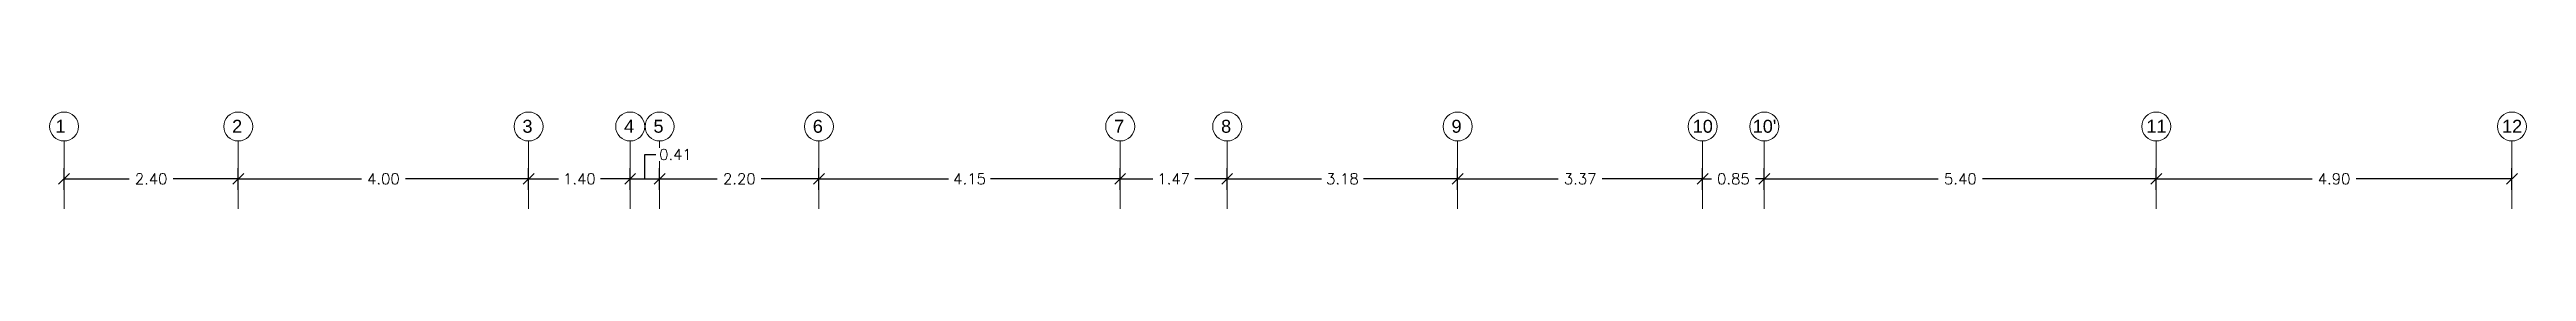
# Model space of a CAD drawing. Header units: metres. Extents: x -44 to 358, y -246 to 48.
# Drawn here: x 68.28 to 102.41, y -92.01 to -90.67 of the extents above; entities that cross this region are included whole.
import ezdxf

# ---------------------------------------------------------------- set-up
doc = ezdxf.new("R2010")
doc.units = ezdxf.units.M
doc.header["$LTSCALE"] = 0.3
doc.header["$PDMODE"] = 3
doc.linetypes.add('Grid Line 1_2_', pattern=[22.225, 12.7, -3.175, 3.175, -3.175])
doc.layers.add('0-S-GRID', color=1, linetype='Continuous', lineweight=9)
doc.layers.add('0-S-GRID-IDEN', color=1, linetype='Continuous', lineweight=9)
doc.layers.add('DIMTEXTO', color=4, linetype='Continuous')
doc.styles.add('Arial_2', font='arial.ttf', dxfattribs={"height": 0.2})
doc.styles.add('SMPLEX', font='simplex.shx')
doc.dimstyles.new('DIM-75', dxfattribs={"dimscale": 0.75, "dimtxt": 0.2, "dimasz": 0.2, "dimexe": 0.2, "dimexo": 0.2, "dimgap": 0.1, "dimtad": 0, "dimtih": 1, "dimtoh": 1, "dimzin": 0, "dimdsep": 46, "dimtxsty": 'SMPLEX', "dimblk1": 'OBLIQUE', "dimblk2": 'OBLIQUE', "dimsah": 1, "dimcen": 0.2, "dimclrd": 4, "dimclre": 4, "dimclrt": 4, "dimadec": 0, "dimazin": 0, "dimtfac": 1, "dimtmove": 0, "dimatfit": 3, "dimldrblk": 'OBLIQUE', "dimfxl": 0.2, "dimfxlon": 1, "dimtfill": 1, "dimtolj": 1, "dimtzin": 0, "dimarcsym": 0})

msp = doc.modelspace()

# ---------------------------------------------------------------- texts
at = {"layer": 'DIMTEXTO', "width": 0.168354375, "style": 'Arial_2'}
for s, insert, char_height, attachment_point in [('2', (70.9344662, -90.7740905), 0.1785937, 3), ('3', (74.9344662, -90.7740905), 0.1785937, 3), ('6', (78.9344662, -90.7740905), 0.1785937, 3), ('8', (84.5594662, -90.7740905), 0.1785937, 3), ('9', (87.7344662, -90.7740905), 0.1785937, 3), ('10', (91.0575268, -90.7740905), 0.17859375, 2), ("10'", (91.9075268, -90.7740905), 0.17859375, 2), ('12', (102.2075268, -90.7740905), 0.17859375, 2), ('1', (68.500475, -90.7740905), 0.1785937, 3), ('4', (76.3341387, -90.7740905), 0.1785937, 3), ('5', (76.7394662, -90.7740905), 0.1785937, 3), ('7', (83.0850662, -90.7740905), 0.1785937, 3), ('11', (97.3075268, -90.7740905), 0.17859375, 2)]:
    msp.add_mtext(s, dxfattribs=dict(at, insert=insert, char_height=char_height, attachment_point=attachment_point))

# ---------------------------------------------------------------- blocks, each defined once
blk = doc.blocks.new('_OBLIQUE')
at = {"color": 0, "linetype": 'ByBlock'}
blk.add_line((-0.5, -0.5), (0.5, 0.5), dxfattribs=at)
blk = doc.blocks.new('*D1203')
at = {"layer": 'DEFPOINTS', "color": 0, "transparency": 16777216}
for p in [(70.88, -91.59), (68.48, -92.006), (70.88, -92.006)]:
    blk.add_point(p, dxfattribs=at)
at = {"layer": 'DIMTEXTO', "color": 4, "lineweight": -2, "transparency": 16777216}
for p, q in [((68.48, -91.74), (68.48, -91.44)), ((70.88, -91.74), (70.88, -91.44)), ((68.48, -91.59), (69.377, -91.59)), ((70.88, -91.59), (69.984, -91.59))]:
    blk.add_line(p, q, dxfattribs=at)
at = {"layer": 'DIMTEXTO', "color": 4, "lineweight": -2, "transparency": 16777216, "xscale": 0.15, "yscale": 0.15, "zscale": 0.15, "rotation": 180}
blk.add_blockref('_OBLIQUE', (68.48, -91.59), dxfattribs=at)
at = {"layer": 'DIMTEXTO', "color": 4, "lineweight": -2, "transparency": 16777216, "xscale": 0.15, "yscale": 0.15, "zscale": 0.15}
blk.add_blockref('_OBLIQUE', (70.88, -91.59), dxfattribs=at)
at = {"layer": 'DIMTEXTO', "color": 4, "transparency": 16777216, "insert": (69.68, -91.59), "char_height": 0.15, "attachment_point": 5, "style": 'SMPLEX', "bg_fill": 3, "box_fill_scale": 1.1, "bg_fill_color": 256, "bg_fill_true_color": 13158600, "bg_fill_transparency": 0}
blk.add_mtext('\\A1;2.40', dxfattribs=at)
blk = doc.blocks.new('*D1204')
at = {"layer": 'DEFPOINTS', "color": 0, "ltscale": 0.05, "transparency": 16777216}
for p in [(74.88, -91.59), (70.88, -92.006), (74.88, -92.006)]:
    blk.add_point(p, dxfattribs=at)
at = {"layer": 'DIMTEXTO', "color": 4, "lineweight": -2, "ltscale": 0.05, "transparency": 16777216}
for p, q in [((70.88, -91.74), (70.88, -91.44)), ((74.88, -91.74), (74.88, -91.44)), ((70.88, -91.59), (72.577, -91.59)), ((74.88, -91.59), (73.184, -91.59))]:
    blk.add_line(p, q, dxfattribs=at)
at = {"layer": 'DIMTEXTO', "color": 4, "lineweight": -2, "ltscale": 0.05, "transparency": 16777216, "xscale": 0.15, "yscale": 0.15, "zscale": 0.15, "rotation": 180}
blk.add_blockref('_OBLIQUE', (70.88, -91.59), dxfattribs=at)
at = {"layer": 'DIMTEXTO', "color": 4, "lineweight": -2, "ltscale": 0.05, "transparency": 16777216, "xscale": 0.15, "yscale": 0.15, "zscale": 0.15}
blk.add_blockref('_OBLIQUE', (74.88, -91.59), dxfattribs=at)
at = {"layer": 'DIMTEXTO', "color": 4, "ltscale": 0.05, "transparency": 16777216, "insert": (72.88, -91.59), "char_height": 0.15, "attachment_point": 5, "style": 'SMPLEX', "bg_fill": 3, "box_fill_scale": 1.1, "bg_fill_color": 256, "bg_fill_true_color": 13158600, "bg_fill_transparency": 0}
blk.add_mtext('\\A1;4.00', dxfattribs=at)
blk = doc.blocks.new('*D1205')
at = {"layer": 'DEFPOINTS', "color": 0, "ltscale": 0.05, "transparency": 16777216}
for p in [(76.28, -91.59), (74.88, -92.006), (76.28, -92.006)]:
    blk.add_point(p, dxfattribs=at)
at = {"layer": 'DIMTEXTO', "color": 4, "lineweight": -2, "ltscale": 0.05, "transparency": 16777216}
for p, q in [((74.88, -91.74), (74.88, -91.44)), ((76.28, -91.74), (76.28, -91.44)), ((74.88, -91.59), (75.291, -91.59)), ((76.28, -91.59), (75.869, -91.59))]:
    blk.add_line(p, q, dxfattribs=at)
at = {"layer": 'DIMTEXTO', "color": 4, "lineweight": -2, "ltscale": 0.05, "transparency": 16777216, "xscale": 0.15, "yscale": 0.15, "zscale": 0.15, "rotation": 180}
blk.add_blockref('_OBLIQUE', (74.88, -91.59), dxfattribs=at)
at = {"layer": 'DIMTEXTO', "color": 4, "lineweight": -2, "ltscale": 0.05, "transparency": 16777216, "xscale": 0.15, "yscale": 0.15, "zscale": 0.15}
blk.add_blockref('_OBLIQUE', (76.28, -91.59), dxfattribs=at)
at = {"layer": 'DIMTEXTO', "color": 4, "ltscale": 0.05, "transparency": 16777216, "insert": (75.58, -91.59), "char_height": 0.15, "attachment_point": 5, "style": 'SMPLEX', "bg_fill": 3, "box_fill_scale": 1.1, "bg_fill_color": 256, "bg_fill_true_color": 13158600, "bg_fill_transparency": 0}
blk.add_mtext('\\A1;1.40', dxfattribs=at)
blk = doc.blocks.new('*D1206')
at = {"layer": 'DEFPOINTS', "color": 0, "ltscale": 0.05, "transparency": 16777216}
for p in [(76.685, -91.59), (76.28, -92.006), (76.685, -92.006)]:
    blk.add_point(p, dxfattribs=at)
at = {"layer": 'DIMTEXTO', "color": 4, "lineweight": -2, "ltscale": 0.05, "transparency": 16777216}
for p, q in [((76.28, -91.74), (76.28, -91.44)), ((76.483, -91.59), (76.483, -91.253)), ((76.483, -91.253), (76.633, -91.253)), ((76.685, -91.74), (76.685, -91.44)), ((76.28, -91.59), (76.685, -91.59))]:
    blk.add_line(p, q, dxfattribs=at)
at = {"layer": 'DIMTEXTO', "color": 4, "lineweight": -2, "ltscale": 0.05, "transparency": 16777216, "xscale": 0.15, "yscale": 0.15, "zscale": 0.15, "rotation": 180}
blk.add_blockref('_OBLIQUE', (76.28, -91.59), dxfattribs=at)
at = {"layer": 'DIMTEXTO', "color": 4, "lineweight": -2, "ltscale": 0.05, "transparency": 16777216, "xscale": 0.15, "yscale": 0.15, "zscale": 0.15}
blk.add_blockref('_OBLIQUE', (76.685, -91.59), dxfattribs=at)
at = {"layer": 'DIMTEXTO', "color": 4, "ltscale": 0.05, "transparency": 16777216, "insert": (76.904, -91.253), "char_height": 0.15, "attachment_point": 5, "style": 'SMPLEX', "bg_fill": 3, "box_fill_scale": 1.1, "bg_fill_color": 256, "bg_fill_true_color": 13158600, "bg_fill_transparency": 0}
blk.add_mtext('\\A1;0.41', dxfattribs=at)
blk = doc.blocks.new('*D1207')
at = {"layer": 'DEFPOINTS', "color": 0, "ltscale": 0.05, "transparency": 16777216}
for p in [(78.88, -91.59), (76.685, -92.006), (78.88, -92.006)]:
    blk.add_point(p, dxfattribs=at)
at = {"layer": 'DIMTEXTO', "color": 4, "lineweight": -2, "ltscale": 0.05, "transparency": 16777216}
for p, q in [((76.685, -91.74), (76.685, -91.44)), ((78.88, -91.74), (78.88, -91.44)), ((76.685, -91.59), (77.479, -91.59)), ((78.88, -91.59), (78.086, -91.59))]:
    blk.add_line(p, q, dxfattribs=at)
at = {"layer": 'DIMTEXTO', "color": 4, "lineweight": -2, "ltscale": 0.05, "transparency": 16777216, "xscale": 0.15, "yscale": 0.15, "zscale": 0.15, "rotation": 180}
blk.add_blockref('_OBLIQUE', (76.685, -91.59), dxfattribs=at)
at = {"layer": 'DIMTEXTO', "color": 4, "lineweight": -2, "ltscale": 0.05, "transparency": 16777216, "xscale": 0.15, "yscale": 0.15, "zscale": 0.15}
blk.add_blockref('_OBLIQUE', (78.88, -91.59), dxfattribs=at)
at = {"layer": 'DIMTEXTO', "color": 4, "ltscale": 0.05, "transparency": 16777216, "insert": (77.783, -91.59), "char_height": 0.15, "attachment_point": 5, "style": 'SMPLEX', "bg_fill": 3, "box_fill_scale": 1.1, "bg_fill_color": 256, "bg_fill_true_color": 13158600, "bg_fill_transparency": 0}
blk.add_mtext('\\A1;2.20', dxfattribs=at)
blk = doc.blocks.new('*D1208')
at = {"layer": 'DEFPOINTS', "color": 0, "ltscale": 0.05, "transparency": 16777216}
for p in [(83.031, -91.59), (78.88, -92.006), (83.031, -92.006)]:
    blk.add_point(p, dxfattribs=at)
at = {"layer": 'DIMTEXTO', "color": 4, "lineweight": -2, "ltscale": 0.05, "transparency": 16777216}
for p, q in [((78.88, -91.74), (78.88, -91.44)), ((83.031, -91.74), (83.031, -91.44)), ((78.88, -91.59), (80.666, -91.59)), ((83.031, -91.59), (81.245, -91.59))]:
    blk.add_line(p, q, dxfattribs=at)
at = {"layer": 'DIMTEXTO', "color": 4, "lineweight": -2, "ltscale": 0.05, "transparency": 16777216, "xscale": 0.15, "yscale": 0.15, "zscale": 0.15, "rotation": 180}
blk.add_blockref('_OBLIQUE', (78.88, -91.59), dxfattribs=at)
at = {"layer": 'DIMTEXTO', "color": 4, "lineweight": -2, "ltscale": 0.05, "transparency": 16777216, "xscale": 0.15, "yscale": 0.15, "zscale": 0.15}
blk.add_blockref('_OBLIQUE', (83.031, -91.59), dxfattribs=at)
at = {"layer": 'DIMTEXTO', "color": 4, "ltscale": 0.05, "transparency": 16777216, "insert": (80.956, -91.59), "char_height": 0.15, "attachment_point": 5, "style": 'SMPLEX', "bg_fill": 3, "box_fill_scale": 1.1, "bg_fill_color": 256, "bg_fill_true_color": 13158600, "bg_fill_transparency": 0}
blk.add_mtext('\\A1;4.15', dxfattribs=at)
blk = doc.blocks.new('*D1209')
at = {"layer": 'DEFPOINTS', "color": 0, "ltscale": 0.2, "transparency": 16777216}
for p in [(84.505, -91.59), (83.031, -92.006), (84.505, -92.006)]:
    blk.add_point(p, dxfattribs=at)
at = {"layer": 'DIMTEXTO', "color": 4, "lineweight": -2, "ltscale": 0.2, "transparency": 16777216}
for p, q in [((83.031, -91.74), (83.031, -91.44)), ((84.505, -91.74), (84.505, -91.44)), ((83.031, -91.59), (83.479, -91.59)), ((84.505, -91.59), (84.057, -91.59))]:
    blk.add_line(p, q, dxfattribs=at)
at = {"layer": 'DIMTEXTO', "color": 4, "lineweight": -2, "ltscale": 0.2, "transparency": 16777216, "xscale": 0.15, "yscale": 0.15, "zscale": 0.15, "rotation": 180}
blk.add_blockref('_OBLIQUE', (83.031, -91.59), dxfattribs=at)
at = {"layer": 'DIMTEXTO', "color": 4, "lineweight": -2, "ltscale": 0.2, "transparency": 16777216, "xscale": 0.15, "yscale": 0.15, "zscale": 0.15}
blk.add_blockref('_OBLIQUE', (84.505, -91.59), dxfattribs=at)
at = {"layer": 'DIMTEXTO', "color": 4, "ltscale": 0.2, "transparency": 16777216, "insert": (83.768, -91.59), "char_height": 0.15, "attachment_point": 5, "style": 'SMPLEX', "bg_fill": 3, "box_fill_scale": 1.1, "bg_fill_color": 256, "bg_fill_true_color": 13158600, "bg_fill_transparency": 0}
blk.add_mtext('\\A1;1.47', dxfattribs=at)
blk = doc.blocks.new('*D1210')
at = {"layer": 'DEFPOINTS', "color": 0, "ltscale": 0.2, "transparency": 16777216}
for p in [(87.68, -91.59), (84.505, -92.006), (87.68, -92.006)]:
    blk.add_point(p, dxfattribs=at)
at = {"layer": 'DIMTEXTO', "color": 4, "lineweight": -2, "ltscale": 0.2, "transparency": 16777216}
for p, q in [((84.505, -91.74), (84.505, -91.44)), ((87.68, -91.74), (87.68, -91.44)), ((84.505, -91.59), (85.804, -91.59)), ((87.68, -91.59), (86.382, -91.59))]:
    blk.add_line(p, q, dxfattribs=at)
at = {"layer": 'DIMTEXTO', "color": 4, "lineweight": -2, "ltscale": 0.2, "transparency": 16777216, "xscale": 0.15, "yscale": 0.15, "zscale": 0.15, "rotation": 180}
blk.add_blockref('_OBLIQUE', (84.505, -91.59), dxfattribs=at)
at = {"layer": 'DIMTEXTO', "color": 4, "lineweight": -2, "ltscale": 0.2, "transparency": 16777216, "xscale": 0.15, "yscale": 0.15, "zscale": 0.15}
blk.add_blockref('_OBLIQUE', (87.68, -91.59), dxfattribs=at)
at = {"layer": 'DIMTEXTO', "color": 4, "ltscale": 0.2, "transparency": 16777216, "insert": (86.093, -91.59), "char_height": 0.15, "attachment_point": 5, "style": 'SMPLEX', "bg_fill": 3, "box_fill_scale": 1.1, "bg_fill_color": 256, "bg_fill_true_color": 13158600, "bg_fill_transparency": 0}
blk.add_mtext('\\A1;3.18', dxfattribs=at)
blk = doc.blocks.new('*D1211')
at = {"layer": 'DEFPOINTS', "color": 0, "ltscale": 0.2, "transparency": 16777216}
for p in [(91.055, -91.59), (87.68, -92.006), (91.055, -92.006)]:
    blk.add_point(p, dxfattribs=at)
at = {"layer": 'DIMTEXTO', "color": 4, "lineweight": -2, "ltscale": 0.2, "transparency": 16777216}
for p, q in [((87.68, -91.74), (87.68, -91.44)), ((91.055, -91.74), (91.055, -91.44)), ((87.68, -91.59), (89.064, -91.59)), ((91.055, -91.59), (89.671, -91.59))]:
    blk.add_line(p, q, dxfattribs=at)
at = {"layer": 'DIMTEXTO', "color": 4, "lineweight": -2, "ltscale": 0.2, "transparency": 16777216, "xscale": 0.15, "yscale": 0.15, "zscale": 0.15, "rotation": 180}
blk.add_blockref('_OBLIQUE', (87.68, -91.59), dxfattribs=at)
at = {"layer": 'DIMTEXTO', "color": 4, "lineweight": -2, "ltscale": 0.2, "transparency": 16777216, "xscale": 0.15, "yscale": 0.15, "zscale": 0.15}
blk.add_blockref('_OBLIQUE', (91.055, -91.59), dxfattribs=at)
at = {"layer": 'DIMTEXTO', "color": 4, "ltscale": 0.2, "transparency": 16777216, "insert": (89.368, -91.59), "char_height": 0.15, "attachment_point": 5, "style": 'SMPLEX', "bg_fill": 3, "box_fill_scale": 1.1, "bg_fill_color": 256, "bg_fill_true_color": 13158600, "bg_fill_transparency": 0}
blk.add_mtext('\\A1;3.37', dxfattribs=at)
blk = doc.blocks.new('*D1212')
at = {"layer": 'DEFPOINTS', "color": 0, "ltscale": 0.2, "transparency": 16777216}
for p in [(91.905, -91.59), (91.055, -92.006), (91.905, -92.006)]:
    blk.add_point(p, dxfattribs=at)
at = {"layer": 'DIMTEXTO', "color": 4, "lineweight": -2, "ltscale": 0.2, "transparency": 16777216}
for p, q in [((91.055, -91.74), (91.055, -91.44)), ((91.905, -91.74), (91.905, -91.44)), ((91.055, -91.59), (91.177, -91.59)), ((91.905, -91.59), (91.784, -91.59))]:
    blk.add_line(p, q, dxfattribs=at)
at = {"layer": 'DIMTEXTO', "color": 4, "lineweight": -2, "ltscale": 0.2, "transparency": 16777216, "xscale": 0.15, "yscale": 0.15, "zscale": 0.15, "rotation": 180}
blk.add_blockref('_OBLIQUE', (91.055, -91.59), dxfattribs=at)
at = {"layer": 'DIMTEXTO', "color": 4, "lineweight": -2, "ltscale": 0.2, "transparency": 16777216, "xscale": 0.15, "yscale": 0.15, "zscale": 0.15}
blk.add_blockref('_OBLIQUE', (91.905, -91.59), dxfattribs=at)
at = {"layer": 'DIMTEXTO', "color": 4, "ltscale": 0.2, "transparency": 16777216, "insert": (91.48, -91.59), "char_height": 0.15, "attachment_point": 5, "style": 'SMPLEX', "bg_fill": 3, "box_fill_scale": 1.1, "bg_fill_color": 256, "bg_fill_true_color": 13158600, "bg_fill_transparency": 0}
blk.add_mtext('\\A1;0.85', dxfattribs=at)
blk = doc.blocks.new('*D1213')
at = {"layer": 'DEFPOINTS', "color": 0, "ltscale": 0.2, "transparency": 16777216}
for p in [(102.205, -91.59), (97.305, -92.006), (102.205, -92.006)]:
    blk.add_point(p, dxfattribs=at)
at = {"layer": 'DIMTEXTO', "color": 4, "lineweight": -2, "ltscale": 0.2, "transparency": 16777216}
for p, q in [((97.305, -91.74), (97.305, -91.44)), ((102.205, -91.74), (102.205, -91.44)), ((97.305, -91.59), (99.452, -91.59)), ((102.205, -91.59), (100.059, -91.59))]:
    blk.add_line(p, q, dxfattribs=at)
at = {"layer": 'DIMTEXTO', "color": 4, "lineweight": -2, "ltscale": 0.2, "transparency": 16777216, "xscale": 0.15, "yscale": 0.15, "zscale": 0.15, "rotation": 180}
blk.add_blockref('_OBLIQUE', (97.305, -91.59), dxfattribs=at)
at = {"layer": 'DIMTEXTO', "color": 4, "lineweight": -2, "ltscale": 0.2, "transparency": 16777216, "xscale": 0.15, "yscale": 0.15, "zscale": 0.15}
blk.add_blockref('_OBLIQUE', (102.205, -91.59), dxfattribs=at)
at = {"layer": 'DIMTEXTO', "color": 4, "ltscale": 0.2, "transparency": 16777216, "insert": (99.755, -91.59), "char_height": 0.15, "attachment_point": 5, "style": 'SMPLEX', "bg_fill": 3, "box_fill_scale": 1.1, "bg_fill_color": 256, "bg_fill_true_color": 13158600, "bg_fill_transparency": 0}
blk.add_mtext('\\A1;4.90', dxfattribs=at)
blk = doc.blocks.new('*D1202')
at = {"layer": 'DEFPOINTS', "color": 0, "ltscale": 0.2, "transparency": 16777216}
for p in [(97.305, -91.59), (91.905, -92.006), (97.305, -92.006)]:
    blk.add_point(p, dxfattribs=at)
at = {"layer": 'DIMTEXTO', "color": 4, "lineweight": -2, "ltscale": 0.2, "transparency": 16777216}
for p, q in [((91.905, -91.74), (91.905, -91.44)), ((97.305, -91.74), (97.305, -91.44)), ((91.905, -91.59), (94.302, -91.59)), ((97.305, -91.59), (94.909, -91.59))]:
    blk.add_line(p, q, dxfattribs=at)
at = {"layer": 'DIMTEXTO', "color": 4, "lineweight": -2, "ltscale": 0.2, "transparency": 16777216, "xscale": 0.15, "yscale": 0.15, "zscale": 0.15, "rotation": 180}
blk.add_blockref('_OBLIQUE', (91.905, -91.59), dxfattribs=at)
at = {"layer": 'DIMTEXTO', "color": 4, "lineweight": -2, "ltscale": 0.2, "transparency": 16777216, "xscale": 0.15, "yscale": 0.15, "zscale": 0.15}
blk.add_blockref('_OBLIQUE', (97.305, -91.59), dxfattribs=at)
at = {"layer": 'DIMTEXTO', "color": 4, "ltscale": 0.2, "transparency": 16777216, "insert": (94.605, -91.59), "char_height": 0.15, "attachment_point": 5, "style": 'SMPLEX', "bg_fill": 3, "box_fill_scale": 1.1, "bg_fill_color": 256, "bg_fill_true_color": 13158600, "bg_fill_transparency": 0}
blk.add_mtext('\\A1;5.40', dxfattribs=at)

# ---------------------------------------------------------------- linework, layer by layer
at = {"layer": '0-S-GRID', "linetype": 'Grid Line 1_2_'}
for p, q in [((68.4802985, -91.0662443), (68.4802985, -92.0062443)), ((68.4802985, -91.0662443), (68.4802985, -92.0062443)), ((70.8802985, -91.0662443), (70.8802985, -92.0062443)), ((70.8802985, -91.0662443), (70.8802985, -92.0062443)), ((74.8802985, -91.0662443), (74.8802985, -92.0062443)), ((74.8802985, -91.0662443), (74.8802985, -92.0062443)), ((76.279971, -91.0662443), (76.279971, -92.0062443)), ((76.279971, -91.0662443), (76.279971, -92.0062443)), ((76.6852985, -91.0662443), (76.6852985, -92.0062443)), ((76.6852985, -91.0662443), (76.6852985, -92.0062443)), ((78.8802985, -91.0662443), (78.8802985, -92.0062443)), ((78.8802985, -91.0662443), (78.8802985, -92.0062443)), ((83.0308986, -91.0662443), (83.0308986, -92.0062443)), ((83.0308986, -91.0662443), (83.0308986, -92.0062443)), ((84.5052985, -91.0662443), (84.5052985, -92.0062443)), ((84.5052985, -91.0662443), (84.5052985, -92.0062443)), ((87.6802985, -91.0662443), (87.6802985, -92.0062443)), ((87.6802985, -91.0662443), (87.6802985, -92.0062443)), ((91.0552985, -91.0662443), (91.0552985, -92.0062443)), ((91.0552985, -91.0662443), (91.0552985, -92.0062443)), ((97.3052985, -91.0662443), (97.3052985, -92.0062443)), ((97.3052985, -91.0662443), (97.3052985, -92.0062443)), ((102.2052985, -91.0662443), (102.2052985, -92.0062443)), ((102.2052985, -91.0662443), (102.2052985, -92.0062443))]:
    msp.add_line(p, q, dxfattribs=at)
at = {"layer": '0-S-GRID-IDEN'}
for centre in [(68.4802985, -90.8662443), (70.8802985, -90.8662443), (74.8802985, -90.8662443), (76.279971, -90.8662443), (76.6852985, -90.8662443), (78.8802985, -90.8662443), (83.0308986, -90.8662443), (84.5052985, -90.8662443), (87.6802985, -90.8662443), (91.0552985, -90.8662443), (91.9052985, -90.8662443), (97.3052985, -90.8662443), (102.2052985, -90.8662443)]:
    msp.add_circle(centre, 0.2, dxfattribs=at)

msp.set_redraw_order([(e.dxf.handle, doc.entitydb.next_handle()) for e in msp.query("TEXT MTEXT ATTDEF DIMENSION ARC_DIMENSION")])  # texts and dimensions are drawn at this point

# ---------------------------------------------------------------- next in the draw order: dimensions: what is measured, and where the dimension line sits
at = {"layer": 'DIMTEXTO'}
dim = msp.add_linear_dim(base=(70.8802985, -91.5900385), p1=(68.4802985, -92.0062443), p2=(70.8802985, -92.0062443), dimstyle='DIM-75', dxfattribs=at)
dim.commit()
dim.dimension.update_dxf_attribs({"geometry": '*D1203', "text_midpoint": (69.6802985, -91.5900385)})
at = {"layer": 'DIMTEXTO', "ltscale": 0.2}
dim = msp.add_linear_dim(base=(102.2052985, -91.5900385), p1=(97.3052985, -92.0062443), p2=(102.2052985, -92.0062443), dimstyle='DIM-75', override={"dimtmove": 1}, dxfattribs=at)
dim.commit()
dim.dimension.update_dxf_attribs({"geometry": '*D1213', "text_midpoint": (99.7552985, -91.5900385)})

# ---------------------------------------------------------------- next in the draw order: dimensions: what is measured, and where the dimension line sits
at = {"layer": 'DIMTEXTO', "color": 1, "ltscale": 0.05}
dim = msp.add_linear_dim(base=(74.8802985, -91.5900385), p1=(70.8802985, -92.0062443), p2=(74.8802985, -92.0062443), dimstyle='DIM-75', override={"dimtmove": 1}, dxfattribs=at)
dim.commit()
dim.dimension.update_dxf_attribs({"geometry": '*D1204', "text_midpoint": (72.8802985, -91.5900385)})

# ---------------------------------------------------------------- next in the draw order: dimensions: what is measured, and where the dimension line sits
dim = msp.add_linear_dim(base=(76.279971, -91.5900385), p1=(74.8802985, -92.0062443), p2=(76.279971, -92.0062443), dimstyle='DIM-75', override={"dimtmove": 1}, dxfattribs=at)
dim.commit()
dim.dimension.update_dxf_attribs({"geometry": '*D1205', "text_midpoint": (75.5801348, -91.5900385)})

# ---------------------------------------------------------------- next in the draw order: dimensions: what is measured, and where the dimension line sits
dim = msp.add_linear_dim(base=(76.6852985, -91.5900385), p1=(76.279971, -92.0062443), p2=(76.6852985, -92.0062443), dimstyle='DIM-75', override={"dimtmove": 1}, dxfattribs=at)
dim.commit()
dim.dimension.update_dxf_attribs({"geometry": '*D1206', "text_midpoint": (76.7076348, -91.2525385)})

# ---------------------------------------------------------------- next in the draw order: dimensions: what is measured, and where the dimension line sits
dim = msp.add_linear_dim(base=(78.8802985348, -91.5900385347), p1=(76.6852985348, -92.0062443381), p2=(78.8802985348, -92.0062443083), dimstyle='DIM-75', override={"dimtmove": 1}, dxfattribs=at)
dim.commit()
dim.dimension.update_dxf_attribs({"geometry": '*D1207', "text_midpoint": (77.7827985348, -91.5900385347)})

# ---------------------------------------------------------------- next in the draw order: dimensions: what is measured, and where the dimension line sits
dim = msp.add_linear_dim(base=(83.0308986, -91.5900385), p1=(78.8802985, -92.0062443), p2=(83.0308986, -92.0062443), dimstyle='DIM-75', override={"dimtmove": 1}, dxfattribs=at)
dim.commit()
dim.dimension.update_dxf_attribs({"geometry": '*D1208', "text_midpoint": (80.9555985, -91.5900385)})

# ---------------------------------------------------------------- next in the draw order: dimensions: what is measured, and where the dimension line sits
at = {"layer": 'DIMTEXTO', "ltscale": 0.2}
dim = msp.add_linear_dim(base=(84.5052985, -91.5900385), p1=(83.0308986, -92.0062443), p2=(84.5052985, -92.0062443), dimstyle='DIM-75', override={"dimtmove": 1}, dxfattribs=at)
dim.commit()
dim.dimension.update_dxf_attribs({"geometry": '*D1209', "text_midpoint": (83.7680985, -91.5900385)})

# ---------------------------------------------------------------- next in the draw order: dimensions: what is measured, and where the dimension line sits
dim = msp.add_linear_dim(base=(87.68029854, -91.59003853), p1=(84.50529853, -92.00624434), p2=(87.68029854, -92.00624434), dimstyle='DIM-75', override={"dimtmove": 1}, dxfattribs=at)
dim.commit()
dim.dimension.update_dxf_attribs({"geometry": '*D1210', "text_midpoint": (86.09279854, -91.59003853)})

# ---------------------------------------------------------------- next in the draw order: dimensions: what is measured, and where the dimension line sits
dim = msp.add_linear_dim(base=(91.05529853, -91.5900385), p1=(87.68029854, -92.00624434), p2=(91.05529853, -92.00624431), dimstyle='DIM-75', override={"dimtmove": 1}, dxfattribs=at)
dim.commit()
dim.dimension.update_dxf_attribs({"geometry": '*D1211', "text_midpoint": (89.36779854, -91.5900385)})

# ---------------------------------------------------------------- next in the draw order: dimensions: what is measured, and where the dimension line sits
dim = msp.add_linear_dim(base=(91.9052985, -91.5900385), p1=(91.0552985, -92.0062443), p2=(91.9052985, -92.0062443), dimstyle='DIM-75', override={"dimtmove": 1}, dxfattribs=at)
dim.commit()
dim.dimension.update_dxf_attribs({"geometry": '*D1212', "text_midpoint": (91.4802985, -91.5900385)})

# ---------------------------------------------------------------- next in the draw order: linework, layer by layer
at = {"layer": '0-S-GRID', "linetype": 'Grid Line 1_2_'}
msp.add_line((91.9052985, -91.0662443), (91.9052985, -92.0062443), dxfattribs=at)
msp.add_line((91.9052985, -91.0662443), (91.9052985, -92.0062443), dxfattribs=at)

# ---------------------------------------------------------------- next in the draw order: dimensions: what is measured, and where the dimension line sits
at = {"layer": 'DIMTEXTO', "ltscale": 0.2}
dim = msp.add_linear_dim(base=(97.3052985, -91.5900385), p1=(91.9052985, -92.0062443), p2=(97.3052985, -92.0062443), dimstyle='DIM-75', override={"dimtmove": 1}, dxfattribs=at)
dim.commit()
dim.dimension.update_dxf_attribs({"geometry": '*D1202', "text_midpoint": (94.6052985, -91.5900385)})

doc.saveas('drawing.dxf')
